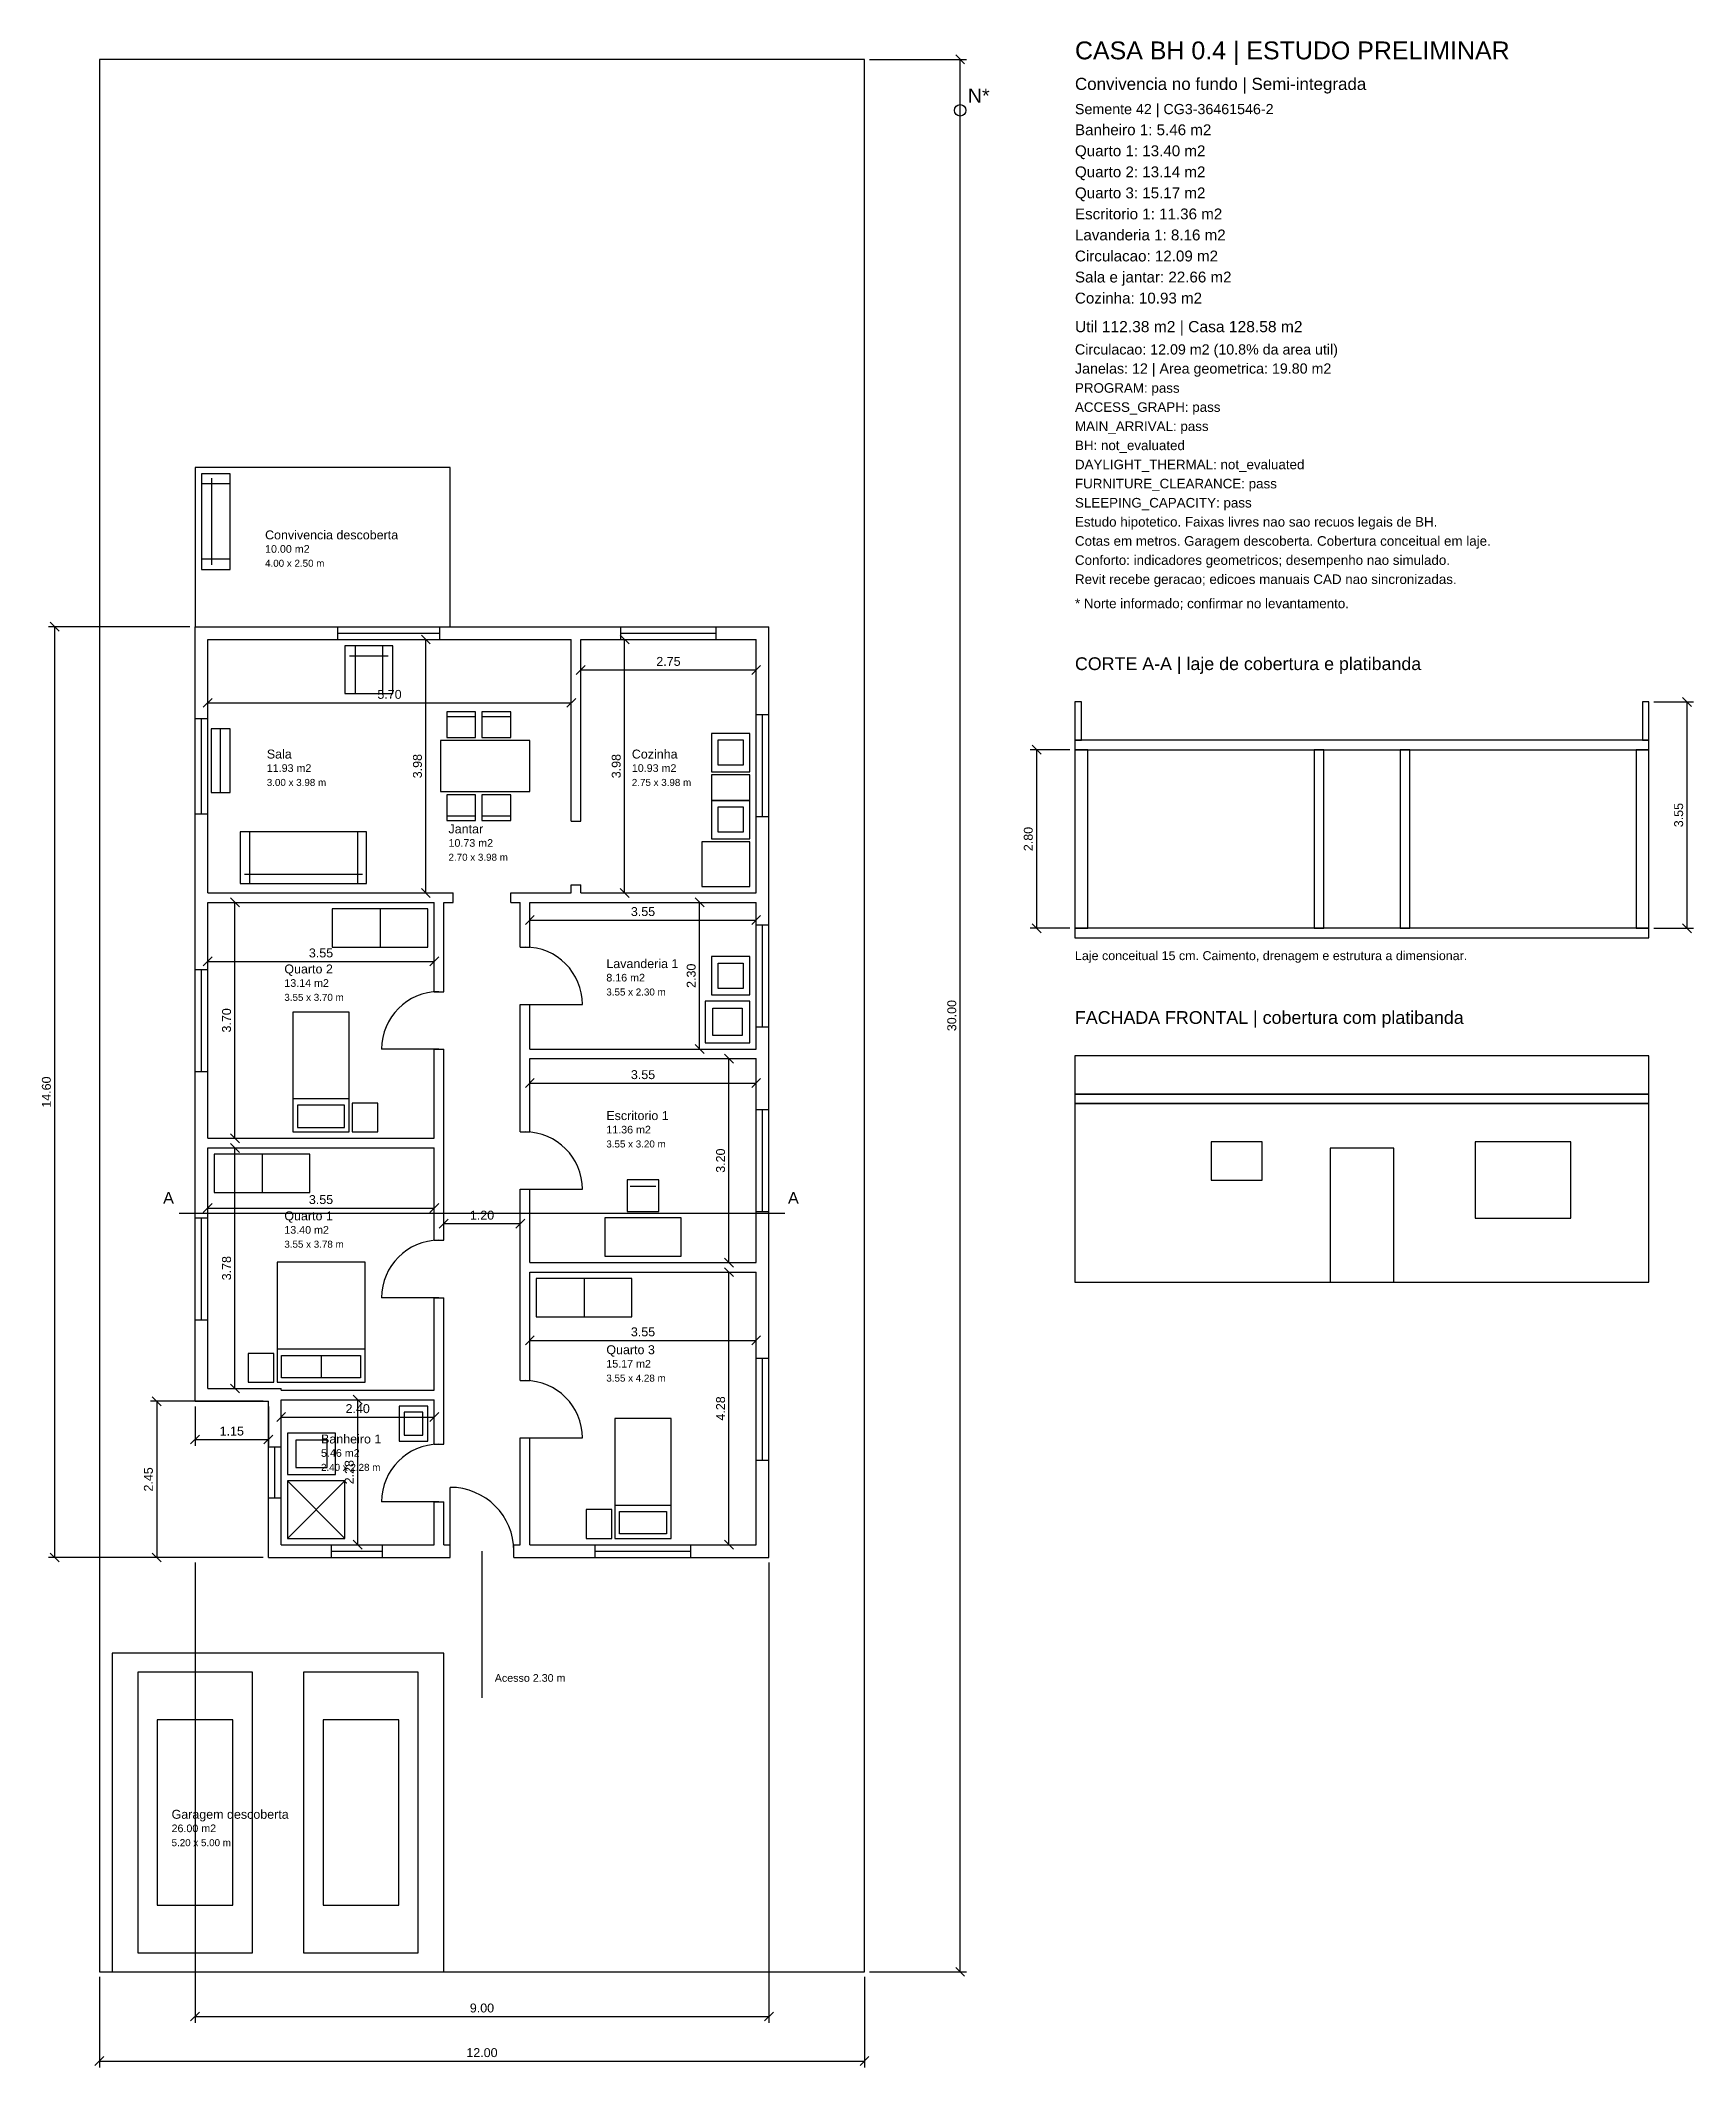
# Model space of a CAD drawing. Header units: millimetres. Extents: x 41850 to 67773, y -316 to 31479.
import ezdxf

# ---------------------------------------------------------------- set-up
doc = ezdxf.new("R2010")
doc.units = ezdxf.units.MM
doc.header["$MEASUREMENT"] = 0
for name, color, linetype in [('CASA_ACESSO', 4, 'Continuous'), ('CASA_COBERTURA', 2, 'Continuous'), ('CASA_COTAS', 6, 'Continuous'), ('CASA_ESTUDO', 8, 'Continuous'), ('CASA_EXTERNO', 3, 'Continuous'), ('CASA_JANELAS', 4, 'Continuous'), ('CASA_LOTE', 8, 'Continuous'), ('CASA_MOVEIS', 3, 'Continuous'), ('CASA_PAREDES', 7, 'Continuous'), ('CASA_PORTAS', 2, 'Continuous'), ('CASA_TEXTOS', 7, 'Continuous')]:
    doc.layers.add(name, color=color, linetype=linetype)
doc.styles.get("Standard").update_dxf_attribs({"font": 'arial.ttf'})
doc.dimstyles.get("Standard").update_dxf_attribs({"dimtxt": 0.18, "dimasz": 0.18, "dimexe": 0.18, "dimexo": 0.0625, "dimgap": 0.09, "dimtad": 0, "dimtih": 1, "dimtoh": 1, "dimdec": 4, "dimzin": 0, "dimdsep": 46, "dimtxsty": 'Standard', "dimcen": 0.09, "dimadec": 0, "dimazin": 0, "dimtfac": 1, "dimtdec": 4, "dimtofl": 0, "dimtmove": 0, "dimatfit": 3, "dimfxl": 1, "dimtolj": 1, "dimtzin": 0, "dimarcsym": 0})

msp = doc.modelspace()

# ---------------------------------------------------------------- texts
at = {"layer": 'CASA_TEXTOS'}
for s, height, p in [('CASA BH 0.4 | ESTUDO PRELIMINAR', 280, (58073.422455, 31184.189711)), ('Convivencia no fundo | Semi-integrada', 190, (58073.422455, 30704.189711)), ('N*', 220, (56393.422455, 30504.189711)), ('Semente 42 | CG3-36461546-2', 160, (58073.422455, 30324.189711)), ('Banheiro 1: 5.46 m2', 170, (58073.422455, 29994.189711)), ('Quarto 1: 13.40 m2', 170, (58073.422455, 29664.189711)), ('Quarto 2: 13.14 m2', 170, (58073.422455, 29334.189711)), ('Quarto 3: 15.17 m2', 170, (58073.422455, 29004.189711)), ('Escritorio 1: 11.36 m2', 170, (58073.422455, 28674.189711)), ('Lavanderia 1: 8.16 m2', 170, (58073.422455, 28344.189711)), ('Circulacao: 12.09 m2', 170, (58073.422455, 28014.189711)), ('Sala e jantar: 22.66 m2', 170, (58073.422455, 27684.189711)), ('Cozinha: 10.93 m2', 170, (58073.422455, 27354.189711)), ('Util 112.38 m2 | Casa 128.58 m2', 175, (58073.422455, 26904.189711)), ('Circulacao: 12.09 m2 (10.8% da area util)', 160, (58073.422455, 26554.189711)), ('Janelas: 12 | Area geometrica: 19.80 m2', 160, (58073.422455, 26254.189711)), ('PROGRAM: pass', 150, (58073.422455, 25954.189711)), ('ACCESS_GRAPH: pass', 150, (58073.422455, 25654.189711)), ('MAIN_ARRIVAL: pass', 150, (58073.422455, 25354.189711)), ('BH: not_evaluated', 150, (58073.422455, 25054.189711)), ('DAYLIGHT_THERMAL: not_evaluated', 150, (58073.422455, 24754.189711)), ('FURNITURE_CLEARANCE: pass', 150, (58073.422455, 24454.189711)), ('SLEEPING_CAPACITY: pass', 150, (58073.422455, 24154.189711)), ('Estudo hipotetico. Faixas livres nao sao recuos legais de BH.', 150, (58073.422455, 23854.189711)), ('Convivencia descoberta', 140, (45371.422455, 23654.189711)), ('10.00 m2', 120, (45371.422455, 23444.189711)), ('Cotas em metros. Garagem descoberta. Cobertura conceitual em laje.', 150, (58073.422455, 23554.189711)), ('4.00 x 2.50 m', 110, (45371.422455, 23224.189711)), ('Conforto: indicadores geometricos; desempenho nao simulado.', 150, (58073.422455, 23254.189711)), ('Revit recebe geracao; edicoes manuais CAD nao sincronizadas.', 150, (58073.422455, 22954.189711)), ('* Norte informado; confirmar no levantamento.', 150, (58073.422455, 22574.189711)), ('CORTE A-A | laje de cobertura e platibanda', 200, (58073.422455, 21604.189711)), ('Sala', 140, (45398.422455, 20216.689711)), ('Cozinha', 140, (51123.422455, 20216.689711)), ('11.93 m2', 120, (45398.422455, 20006.689711)), ('10.93 m2', 120, (51123.422455, 20006.689711)), ('3.00 x 3.98 m', 110, (45398.422455, 19786.689711)), ('2.75 x 3.98 m', 110, (51123.422455, 19786.689711)), ('Jantar', 140, (48248.422455, 19042.439711)), ('10.73 m2', 120, (48248.422455, 18832.439711)), ('2.70 x 3.98 m', 110, (48248.422455, 18612.439711)), ('Laje conceitual 15 cm. Caimento, drenagem e estrutura a dimensionar.', 140, (58073.422455, 17054.189711)), ('Quarto 2', 140, (45673.688518, 16845.189711)), ('Lavanderia 1', 140, (50723.688518, 16929.189711)), ('13.14 m2', 120, (45673.688518, 16635.189711)), ('3.55 x 2.30 m', 110, (50723.688518, 16499.189711)), ('8.16 m2', 120, (50723.688518, 16719.189711)), ('3.55 x 3.70 m', 110, (45673.688518, 16415.189711)), ('FACHADA FRONTAL | cobertura com platibanda', 200, (58073.422455, 16054.189711)), ('Escritorio 1', 140, (50723.688518, 14545.189711)), ('11.36 m2', 120, (50723.688518, 14335.189711)), ('3.55 x 3.20 m', 110, (50723.688518, 14115.189711)), ('A', 180, (43773.422455, 13236.189711)), ('A', 180, (53573.422455, 13236.189711)), ('Quarto 1', 140, (45673.688518, 12972.689711)), ('13.40 m2', 120, (45673.688518, 12762.689711)), ('3.55 x 3.78 m', 110, (45673.688518, 12542.689711)), ('Quarto 3', 140, (50723.688518, 10872.689711)), ('3.55 x 4.28 m', 110, (50723.688518, 10442.689711)), ('15.17 m2', 120, (50723.688518, 10662.689711)), ('Banheiro 1', 140, (46248.954581, 9472.689711)), ('5.46 m2', 120, (46248.954581, 9262.689711)), ('2.40 x 2.28 m', 110, (46248.954581, 9042.689711)), ('Acesso 2.30 m', 120, (48973.954581, 5734.189711)), ('Garagem descoberta', 140, (43904.954581, 3585.189711)), ('5.20 x 5.00 m', 110, (43904.954581, 3155.189711)), ('26.00 m2', 120, (43904.954581, 3375.189711))]:
    msp.add_text(s, height=height, dxfattribs=at).set_placement(p)

# ---------------------------------------------------------------- blocks, each defined once
blk = doc.blocks.new('*D1')
at = {"layer": 'CASA_COTAS', "color": 0, "lineweight": -2, "transparency": 16777216}
for p, q in [((45554, 9816), (45694, 9956)), ((45624, 9966), (45624, 9986)), ((45624, 9886), (48024, 9886)), ((47954, 9816), (48094, 9956)), ((48024, 9966), (48024, 9986))]:
    blk.add_line(p, q, dxfattribs=at)
at = {"layer": 'Defpoints', "color": 0, "transparency": 16777216}
for p in [(45624, 9886), (48024, 9886), (48024, 9886)]:
    blk.add_point(p, dxfattribs=at)
at = {"layer": 'CASA_COTAS', "color": 0, "transparency": 16777216, "insert": (46824, 10018), "char_height": 140, "attachment_point": 5}
blk.add_mtext('\\A1;2.40', dxfattribs=at)
blk = doc.blocks.new('*D2')
at = {"layer": 'CASA_COTAS', "color": 0, "lineweight": -2, "transparency": 16777216}
for p, q in [((46894, 10089), (46754, 10229)), ((46824, 7884), (46824, 10159)), ((46904, 10159), (46924, 10159)), ((46894, 7814), (46754, 7954)), ((46904, 7884), (46924, 7884))]:
    blk.add_line(p, q, dxfattribs=at)
at = {"layer": 'Defpoints', "color": 0, "transparency": 16777216}
for p in [(46824, 10159), (46824, 10159), (46824, 7884)]:
    blk.add_point(p, dxfattribs=at)
at = {"layer": 'CASA_COTAS', "color": 0, "transparency": 16777216, "insert": (46692, 9022), "char_height": 140, "attachment_point": 5, "rotation": 90}
blk.add_mtext('\\A1;2.28', dxfattribs=at)
blk = doc.blocks.new('*D3')
at = {"layer": 'CASA_COTAS', "color": 0, "lineweight": -2, "transparency": 16777216}
for p, q in [((44403, 13095), (44543, 13235)), ((44473, 13245), (44473, 13265)), ((44473, 13165), (48024, 13165)), ((47954, 13095), (48094, 13235)), ((48024, 13245), (48024, 13265))]:
    blk.add_line(p, q, dxfattribs=at)
at = {"layer": 'Defpoints', "color": 0, "transparency": 16777216}
for p in [(44473, 13165), (48024, 13165), (48024, 13165)]:
    blk.add_point(p, dxfattribs=at)
at = {"layer": 'CASA_COTAS', "color": 0, "transparency": 16777216, "insert": (46249, 13297), "char_height": 140, "attachment_point": 5}
blk.add_mtext('\\A1;3.55', dxfattribs=at)
blk = doc.blocks.new('*D4')
at = {"layer": 'CASA_COTAS', "color": 0, "lineweight": -2, "transparency": 16777216}
for p, q in [((44969, 14039), (44829, 14179)), ((44899, 10334), (44899, 14109)), ((44979, 14109), (44999, 14109)), ((44969, 10264), (44829, 10404)), ((44979, 10334), (44999, 10334))]:
    blk.add_line(p, q, dxfattribs=at)
at = {"layer": 'Defpoints', "color": 0, "transparency": 16777216}
for p in [(44899, 14109), (44899, 14109), (44899, 10334)]:
    blk.add_point(p, dxfattribs=at)
at = {"layer": 'CASA_COTAS', "color": 0, "transparency": 16777216, "insert": (44768, 12222), "char_height": 140, "attachment_point": 5, "rotation": 90}
blk.add_mtext('\\A1;3.78', dxfattribs=at)
blk = doc.blocks.new('*D5')
at = {"layer": 'CASA_COTAS', "color": 0, "lineweight": -2, "transparency": 16777216}
for p, q in [((44403, 16964), (44543, 17104)), ((44473, 17114), (44473, 17134)), ((44473, 17034), (48024, 17034)), ((47954, 16964), (48094, 17104)), ((48024, 17114), (48024, 17134))]:
    blk.add_line(p, q, dxfattribs=at)
at = {"layer": 'Defpoints', "color": 0, "transparency": 16777216}
for p in [(44473, 17034), (48024, 17034), (48024, 17034)]:
    blk.add_point(p, dxfattribs=at)
at = {"layer": 'CASA_COTAS', "color": 0, "transparency": 16777216, "insert": (46249, 17166), "char_height": 140, "attachment_point": 5}
blk.add_mtext('\\A1;3.55', dxfattribs=at)
blk = doc.blocks.new('*D6')
at = {"layer": 'CASA_COTAS', "color": 0, "lineweight": -2, "transparency": 16777216}
for p, q in [((44969, 17889), (44829, 18029)), ((44899, 14259), (44899, 17959)), ((44979, 17959), (44999, 17959)), ((44969, 14189), (44829, 14329)), ((44979, 14259), (44999, 14259))]:
    blk.add_line(p, q, dxfattribs=at)
at = {"layer": 'Defpoints', "color": 0, "transparency": 16777216}
for p in [(44899, 17959), (44899, 17959), (44899, 14259)]:
    blk.add_point(p, dxfattribs=at)
at = {"layer": 'CASA_COTAS', "color": 0, "transparency": 16777216, "insert": (44768, 16109), "char_height": 140, "attachment_point": 5, "rotation": 90}
blk.add_mtext('\\A1;3.70', dxfattribs=at)
blk = doc.blocks.new('*D7')
at = {"layer": 'CASA_COTAS', "color": 0, "lineweight": -2, "transparency": 16777216}
for p, q in [((49454, 11020), (49594, 11160)), ((49524, 11170), (49524, 11190)), ((53003, 11020), (53143, 11160)), ((53073, 11170), (53073, 11190)), ((49524, 11090), (53073, 11090))]:
    blk.add_line(p, q, dxfattribs=at)
at = {"layer": 'Defpoints', "color": 0, "transparency": 16777216}
for p in [(49524, 11090), (53073, 11090), (53073, 11090)]:
    blk.add_point(p, dxfattribs=at)
at = {"layer": 'CASA_COTAS', "color": 0, "transparency": 16777216, "insert": (51299, 11222), "char_height": 140, "attachment_point": 5}
blk.add_mtext('\\A1;3.55', dxfattribs=at)
blk = doc.blocks.new('*D8')
at = {"layer": 'CASA_COTAS', "color": 0, "lineweight": -2, "transparency": 16777216}
for p, q in [((52717, 12089), (52577, 12229)), ((52647, 7884), (52647, 12159)), ((52727, 12159), (52747, 12159)), ((52717, 7814), (52577, 7954)), ((52727, 7884), (52747, 7884))]:
    blk.add_line(p, q, dxfattribs=at)
at = {"layer": 'Defpoints', "color": 0, "transparency": 16777216}
for p in [(52647, 12159), (52647, 12159), (52647, 7884)]:
    blk.add_point(p, dxfattribs=at)
at = {"layer": 'CASA_COTAS', "color": 0, "transparency": 16777216, "insert": (52516, 10022), "char_height": 140, "attachment_point": 5, "rotation": 90}
blk.add_mtext('\\A1;4.28', dxfattribs=at)
blk = doc.blocks.new('*D9')
at = {"layer": 'CASA_COTAS', "color": 0, "lineweight": -2, "transparency": 16777216}
for p, q in [((49454, 15055), (49594, 15195)), ((49524, 15205), (49524, 15225)), ((49524, 15125), (53073, 15125)), ((53003, 15055), (53143, 15195)), ((53073, 15205), (53073, 15225))]:
    blk.add_line(p, q, dxfattribs=at)
at = {"layer": 'Defpoints', "color": 0, "transparency": 16777216}
for p in [(49524, 15125), (53073, 15125), (53073, 15125)]:
    blk.add_point(p, dxfattribs=at)
at = {"layer": 'CASA_COTAS', "color": 0, "transparency": 16777216, "insert": (51299, 15257), "char_height": 140, "attachment_point": 5}
blk.add_mtext('\\A1;3.55', dxfattribs=at)
blk = doc.blocks.new('*D10')
at = {"layer": 'CASA_COTAS', "color": 0, "lineweight": -2, "transparency": 16777216}
for p, q in [((52717, 15439), (52577, 15579)), ((52647, 12309), (52647, 15509)), ((52727, 15509), (52747, 15509)), ((52717, 12239), (52577, 12379)), ((52727, 12309), (52747, 12309))]:
    blk.add_line(p, q, dxfattribs=at)
at = {"layer": 'Defpoints', "color": 0, "transparency": 16777216}
for p in [(52647, 15509), (52647, 15509), (52647, 12309)]:
    blk.add_point(p, dxfattribs=at)
at = {"layer": 'CASA_COTAS', "color": 0, "transparency": 16777216, "insert": (52516, 13909), "char_height": 140, "attachment_point": 5, "rotation": 90}
blk.add_mtext('\\A1;3.20', dxfattribs=at)
blk = doc.blocks.new('*D11')
at = {"layer": 'CASA_COTAS', "color": 0, "lineweight": -2, "transparency": 16777216}
for p, q in [((49454, 17613), (49594, 17753)), ((49524, 17763), (49524, 17783)), ((49524, 17683), (53073, 17683)), ((53003, 17613), (53143, 17753)), ((53073, 17763), (53073, 17783))]:
    blk.add_line(p, q, dxfattribs=at)
at = {"layer": 'Defpoints', "color": 0, "transparency": 16777216}
for p in [(49524, 17683), (53073, 17683), (53073, 17683)]:
    blk.add_point(p, dxfattribs=at)
at = {"layer": 'CASA_COTAS', "color": 0, "transparency": 16777216, "insert": (51299, 17815), "char_height": 140, "attachment_point": 5}
blk.add_mtext('\\A1;3.55', dxfattribs=at)
blk = doc.blocks.new('*D12')
at = {"layer": 'CASA_COTAS', "color": 0, "lineweight": -2, "transparency": 16777216}
for p, q in [((52256, 17889), (52116, 18029)), ((52186, 15659), (52186, 17959)), ((52266, 17959), (52286, 17959)), ((52256, 15589), (52116, 15729)), ((52266, 15659), (52286, 15659))]:
    blk.add_line(p, q, dxfattribs=at)
at = {"layer": 'Defpoints', "color": 0, "transparency": 16777216}
for p in [(52186, 17959), (52186, 17959), (52186, 15659)]:
    blk.add_point(p, dxfattribs=at)
at = {"layer": 'CASA_COTAS', "color": 0, "transparency": 16777216, "insert": (52055, 16809), "char_height": 140, "attachment_point": 5, "rotation": 90}
blk.add_mtext('\\A1;2.30', dxfattribs=at)
blk = doc.blocks.new('*D13')
at = {"layer": 'CASA_COTAS', "color": 0, "lineweight": -2, "transparency": 16777216}
for p, q in [((48104, 12852), (48244, 12992)), ((48174, 13002), (48174, 13022)), ((48174, 12922), (49374, 12922)), ((49304, 12852), (49444, 12992)), ((49374, 13002), (49374, 13022))]:
    blk.add_line(p, q, dxfattribs=at)
at = {"layer": 'Defpoints', "color": 0, "transparency": 16777216}
for p in [(48174, 12922), (49374, 12922), (49374, 12922)]:
    blk.add_point(p, dxfattribs=at)
at = {"layer": 'CASA_COTAS', "color": 0, "transparency": 16777216, "insert": (48774, 13053), "char_height": 140, "attachment_point": 5}
blk.add_mtext('\\A1;1.20', dxfattribs=at)
blk = doc.blocks.new('*D14')
at = {"layer": 'CASA_COTAS', "color": 0, "lineweight": -2, "transparency": 16777216}
for p, q in [((44403, 21020), (44543, 21160)), ((44473, 21170), (44473, 21190)), ((44473, 21090), (50173, 21090)), ((50103, 21020), (50243, 21160)), ((50173, 21170), (50173, 21190))]:
    blk.add_line(p, q, dxfattribs=at)
at = {"layer": 'Defpoints', "color": 0, "transparency": 16777216}
for p in [(44473, 21090), (50173, 21090), (50173, 21090)]:
    blk.add_point(p, dxfattribs=at)
at = {"layer": 'CASA_COTAS', "color": 0, "transparency": 16777216, "insert": (47323, 21222), "char_height": 140, "attachment_point": 5}
blk.add_mtext('\\A1;5.70', dxfattribs=at)
blk = doc.blocks.new('*D15')
at = {"layer": 'CASA_COTAS', "color": 0, "lineweight": -2, "transparency": 16777216}
for p, q in [((47963, 22014), (47823, 22154)), ((47893, 18109), (47893, 22084)), ((47973, 22084), (47993, 22084)), ((47963, 18039), (47823, 18179)), ((47973, 18109), (47993, 18109))]:
    blk.add_line(p, q, dxfattribs=at)
at = {"layer": 'Defpoints', "color": 0, "transparency": 16777216}
for p in [(47893, 22084), (47893, 22084), (47893, 18109)]:
    blk.add_point(p, dxfattribs=at)
at = {"layer": 'CASA_COTAS', "color": 0, "transparency": 16777216, "insert": (47762, 20097), "char_height": 140, "attachment_point": 5, "rotation": 90}
blk.add_mtext('\\A1;3.98', dxfattribs=at)
blk = doc.blocks.new('*D16')
at = {"layer": 'CASA_COTAS', "color": 0, "lineweight": -2, "transparency": 16777216}
for p, q in [((50253, 21537), (50393, 21677)), ((50323, 21687), (50323, 21707)), ((53003, 21537), (53143, 21677)), ((53073, 21687), (53073, 21707)), ((50323, 21607), (53073, 21607))]:
    blk.add_line(p, q, dxfattribs=at)
at = {"layer": 'Defpoints', "color": 0, "transparency": 16777216}
for p in [(50323, 21607), (53073, 21607), (53073, 21607)]:
    blk.add_point(p, dxfattribs=at)
at = {"layer": 'CASA_COTAS', "color": 0, "transparency": 16777216, "insert": (51698, 21739), "char_height": 140, "attachment_point": 5}
blk.add_mtext('\\A1;2.75', dxfattribs=at)
blk = doc.blocks.new('*D17')
at = {"layer": 'CASA_COTAS', "color": 0, "lineweight": -2, "transparency": 16777216}
for p, q in [((51081, 22014), (50941, 22154)), ((51011, 18109), (51011, 22084)), ((51091, 22084), (51111, 22084)), ((51081, 18039), (50941, 18179)), ((51091, 18109), (51111, 18109))]:
    blk.add_line(p, q, dxfattribs=at)
at = {"layer": 'Defpoints', "color": 0, "transparency": 16777216}
for p in [(51011, 22084), (51011, 22084), (51011, 18109)]:
    blk.add_point(p, dxfattribs=at)
at = {"layer": 'CASA_COTAS', "color": 0, "transparency": 16777216, "insert": (50879, 20097), "char_height": 140, "attachment_point": 5, "rotation": 90}
blk.add_mtext('\\A1;3.98', dxfattribs=at)
blk = doc.blocks.new('*D18')
at = {"layer": 'CASA_COTAS', "color": 0, "lineweight": -2, "transparency": 16777216}
for p, q in [((44273, 10054), (44273, 9434)), ((45424, 10054), (45424, 9434)), ((44203, 9464), (44343, 9604)), ((45354, 9464), (45494, 9604)), ((44273, 9534), (45424, 9534))]:
    blk.add_line(p, q, dxfattribs=at)
at = {"layer": 'Defpoints', "color": 0, "transparency": 16777216}
for p in [(44273, 10134), (45424, 10134), (45424, 9534)]:
    blk.add_point(p, dxfattribs=at)
at = {"layer": 'CASA_COTAS', "color": 0, "transparency": 16777216, "insert": (44849, 9666), "char_height": 140, "attachment_point": 5}
blk.add_mtext('\\A1;1.15', dxfattribs=at)
blk = doc.blocks.new('*D19')
at = {"layer": 'CASA_COTAS', "color": 0, "lineweight": -2, "transparency": 16777216}
for p, q in [((43743, 10064), (43603, 10204)), ((45344, 10134), (43573, 10134)), ((43673, 10134), (43673, 7684)), ((45344, 7684), (43573, 7684)), ((43743, 7614), (43603, 7754))]:
    blk.add_line(p, q, dxfattribs=at)
at = {"layer": 'Defpoints', "color": 0, "transparency": 16777216}
for p in [(45424, 10134), (43673, 7684), (45424, 7684)]:
    blk.add_point(p, dxfattribs=at)
at = {"layer": 'CASA_COTAS', "color": 0, "transparency": 16777216, "insert": (43542, 8909), "char_height": 140, "attachment_point": 5, "rotation": 90}
blk.add_mtext('\\A1;2.45', dxfattribs=at)
blk = doc.blocks.new('*D20')
at = {"layer": 'CASA_COTAS', "color": 0, "lineweight": -2, "transparency": 16777216}
for p, q in [((44273, 7604), (44273, 384)), ((53273, 7604), (53273, 384)), ((44203, 414), (44343, 554)), ((44273, 484), (53273, 484)), ((53203, 414), (53343, 554))]:
    blk.add_line(p, q, dxfattribs=at)
at = {"layer": 'Defpoints', "color": 0, "transparency": 16777216}
for p in [(44273, 7684), (53273, 7684), (53273, 484)]:
    blk.add_point(p, dxfattribs=at)
at = {"layer": 'CASA_COTAS', "color": 0, "transparency": 16777216, "insert": (48773, 616), "char_height": 140, "attachment_point": 5}
blk.add_mtext('\\A1;9.00', dxfattribs=at)
blk = doc.blocks.new('*D21')
at = {"layer": 'CASA_COTAS', "color": 0, "lineweight": -2, "transparency": 16777216}
for p, q in [((44193, 22284), (41973, 22284)), ((42143, 22214), (42003, 22354)), ((42073, 7684), (42073, 22284)), ((44193, 7684), (41973, 7684)), ((42143, 7614), (42003, 7754))]:
    blk.add_line(p, q, dxfattribs=at)
at = {"layer": 'Defpoints', "color": 0, "transparency": 16777216}
for p in [(42073, 22284), (44273, 22284), (44273, 7684)]:
    blk.add_point(p, dxfattribs=at)
at = {"layer": 'CASA_COTAS', "color": 0, "transparency": 16777216, "insert": (41942, 14984), "char_height": 140, "attachment_point": 5, "rotation": 90}
blk.add_mtext('\\A1;14.60', dxfattribs=at)
blk = doc.blocks.new('*D22')
at = {"layer": 'CASA_COTAS', "color": 0, "lineweight": -2, "transparency": 16777216}
for p, q in [((42773, 1104), (42773, -316)), ((54773, 1104), (54773, -316)), ((42703, -286), (42843, -146)), ((42773, -216), (54773, -216)), ((54703, -286), (54843, -146))]:
    blk.add_line(p, q, dxfattribs=at)
at = {"layer": 'Defpoints', "color": 0, "transparency": 16777216}
for p in [(42773, 1184), (54773, 1184), (54773, -216)]:
    blk.add_point(p, dxfattribs=at)
at = {"layer": 'CASA_COTAS', "color": 0, "transparency": 16777216, "insert": (48773, -84), "char_height": 140, "attachment_point": 5}
blk.add_mtext('\\A1;12.00', dxfattribs=at)
blk = doc.blocks.new('*D23')
at = {"layer": 'CASA_COTAS', "color": 0, "lineweight": -2, "transparency": 16777216}
for p, q in [((54853, 31184), (56373, 31184)), ((56343, 31114), (56203, 31254)), ((56273, 1184), (56273, 31184)), ((54853, 1184), (56373, 1184)), ((56343, 1114), (56203, 1254))]:
    blk.add_line(p, q, dxfattribs=at)
at = {"layer": 'Defpoints', "color": 0, "transparency": 16777216}
for p in [(54773, 31184), (56273, 31184), (54773, 1184)]:
    blk.add_point(p, dxfattribs=at)
at = {"layer": 'CASA_COTAS', "color": 0, "transparency": 16777216, "insert": (56142, 16184), "char_height": 140, "attachment_point": 5, "rotation": 90}
blk.add_mtext('\\A1;30.00', dxfattribs=at)
blk = doc.blocks.new('*D24')
at = {"layer": 'CASA_COTAS', "color": 0, "lineweight": -2, "transparency": 16777216}
for p, q in [((57993, 20354), (57373, 20354)), ((57543, 20284), (57403, 20424)), ((57473, 17554), (57473, 20354)), ((57993, 17554), (57373, 17554)), ((57543, 17484), (57403, 17624))]:
    blk.add_line(p, q, dxfattribs=at)
at = {"layer": 'Defpoints', "color": 0, "transparency": 16777216}
for p in [(57473, 20354), (58073, 20354), (58073, 17554)]:
    blk.add_point(p, dxfattribs=at)
at = {"layer": 'CASA_COTAS', "color": 0, "transparency": 16777216, "insert": (57342, 18954), "char_height": 140, "attachment_point": 5, "rotation": 90}
blk.add_mtext('\\A1;2.80', dxfattribs=at)
blk = doc.blocks.new('*D25')
at = {"layer": 'CASA_COTAS', "color": 0, "lineweight": -2, "transparency": 16777216}
for p, q in [((67153, 21104), (67773, 21104)), ((67743, 21034), (67603, 21174)), ((67673, 17554), (67673, 21104)), ((67153, 17554), (67773, 17554)), ((67743, 17484), (67603, 17624))]:
    blk.add_line(p, q, dxfattribs=at)
at = {"layer": 'Defpoints', "color": 0, "transparency": 16777216}
for p in [(67073, 21104), (67673, 21104), (67073, 17554)]:
    blk.add_point(p, dxfattribs=at)
at = {"layer": 'CASA_COTAS', "color": 0, "transparency": 16777216, "insert": (67542, 19329), "char_height": 140, "attachment_point": 5, "rotation": 90}
blk.add_mtext('\\A1;3.55', dxfattribs=at)

# ---------------------------------------------------------------- dimensions: what is measured, and where the dimension line sits
at = {"layer": 'CASA_COTAS'}
for base, p1, p2, picture, middle in [((56273.422455, 31184.189711), (54773.422455, 1184.189711), (54773.422455, 31184.189711), '*D23', (56141.894488, 16184.189711)), ((42073.422455, 22284.189711), (44273.422455, 7684.189711), (44273.422455, 22284.189711), '*D21', (41941.942237, 14984.189711)), ((47893.422455, 22084.189711), (47893.422455, 18109.189711), (47893.422455, 22084.189711), '*D15', (47761.8944877422, 20096.689711)), ((51010.9224550001, 22084.189711), (51010.922455, 18109.189711), (51010.922455, 22084.189711), '*D17', (50879.3944877422, 20096.689711)), ((67673.422455, 21104.189711), (67073.422455, 17554.189711), (67073.422455, 21104.189711), '*D25', (67541.894488, 19329.189711)), ((57473.422455, 20354.189711), (58073.422455, 17554.189711), (58073.422455, 20354.189711), '*D24', (57341.942237, 18954.189711)), ((44899.48631, 17959.189711), (44899.48631, 14259.189711), (44899.48631, 17959.189711), '*D6', (44767.958343, 16109.189711)), ((52186.055487, 17959.189711), (52186.055487, 15659.189711), (52186.055487, 17959.189711), '*D12', (52054.527519, 16809.189711)), ((52647.48631, 15509.189711), (52647.48631, 12309.189711), (52647.48631, 15509.189711), '*D10', (52515.958343, 13909.189711)), ((44899.48631012, 14109.189711), (44899.48631012, 10334.189711), (44899.48631012, 14109.189711), '*D4', (44767.9583428622, 12221.689711)), ((52647.4863101201, 12159.189711), (52647.48631012, 7884.189711), (52647.48631012, 12159.189711), '*D8', (52516.006091839, 10021.689711)), ((43673.422455, 7684.189711), (45423.954581, 10134.189711), (45423.954581, 7684.189711), '*D19', (43541.942237, 8909.189711)), ((46823.954581, 10159.189711), (46823.954581, 7884.189711), (46823.954581, 10159.189711), '*D2', (46692.474362719, 9021.689711))]:
    dim = msp.add_linear_dim(base=base, p1=p1, p2=p2, angle=90, dimstyle='Standard', override={"dimtxt": 140, "dimasz": 120, "dimexe": 100, "dimexo": 80, "dimgap": 60, "dimtad": 1, "dimtih": 0, "dimtoh": 0, "dimdec": 2, "dimlfac": 0.001, "dimpost": '<>', "dimtsz": 70}, dxfattribs=at)
    dim.commit()
    dim.dimension.update_dxf_attribs({"geometry": picture, "text_midpoint": middle})
for base, p1, p2, picture, middle in [((53073.422455, 21607.189711), (50323.422455, 21607.189711), (53073.422455, 21607.189711), '*D16', (51698.422455, 21738.669929)), ((50173.422455, 21090.439711), (44473.422455, 21090.439711), (50173.422455, 21090.439711), '*D14', (47323.422455, 21221.919929)), ((53073.422455, 17683.189711), (49523.954581, 17683.189711), (53073.422455, 17683.189711), '*D11', (51298.688518, 17814.717678)), ((48023.954581, 17034.189711), (44473.422455, 17034.189711), (48023.954581, 17034.189711), '*D5', (46248.688518, 17165.717678)), ((53073.422455, 15125.189711), (49523.954581, 15125.189711), (53073.422455, 15125.189711), '*D9', (51298.688518, 15256.717678)), ((48023.954581, 13165.439711), (44473.422455, 13165.439711), (48023.954581, 13165.439711), '*D3', (46248.688518, 13296.967678)), ((49373.954581, 12921.689711), (48173.954581, 12921.689711), (49373.954581, 12921.689711), '*D13', (48773.954581, 13053.169929)), ((53073.422455, 11090.439711), (49523.954581, 11090.439711), (53073.422455, 11090.439711), '*D7', (51298.688518, 11221.967678)), ((45423.954581, 9534.189711), (44273.422455, 10134.189711), (45423.954581, 10134.189711), '*D18', (44848.688518, 9665.669929)), ((48023.954581, 9886.189711), (45623.954581, 9886.189711), (48023.954581, 9886.189711), '*D1', (46823.954581, 10017.669929)), ((53273.422455, 484.189711), (44273.422455, 7684.189711), (53273.422455, 7684.189711), '*D20', (48773.422455, 615.669929)), ((54773.422455, -215.810289), (42773.422455, 1184.189711), (54773.422455, 1184.189711), '*D22', (48773.422455, -84.330071))]:
    dim = msp.add_linear_dim(base=base, p1=p1, p2=p2, dimstyle='Standard', override={"dimtxt": 140, "dimasz": 120, "dimexe": 100, "dimexo": 80, "dimgap": 60, "dimtad": 1, "dimtih": 0, "dimtoh": 0, "dimdec": 2, "dimlfac": 0.001, "dimpost": '<>', "dimtsz": 70}, dxfattribs=at)
    dim.commit()
    dim.dimension.update_dxf_attribs({"geometry": picture, "text_midpoint": middle})

# ---------------------------------------------------------------- linework, layer by layer
at = {"layer": 'CASA_ACESSO'}
msp.add_lwpolyline([(48773.954581, 5484.189711), (48773.954581, 7084.189711), (48773.954581, 7084.189711), (48773.954581, 7784.189711)], dxfattribs=at)
at = {"layer": 'CASA_COBERTURA'}
for points in [[(58073.422455, 20504.189711), (58173.422455, 20504.189711), (58173.422455, 21104.189711), (58073.422455, 21104.189711)], [(66973.422455, 20504.189711), (67073.422455, 20504.189711), (67073.422455, 21104.189711), (66973.422455, 21104.189711)], [(58073.422455, 20354.189711), (67073.422455, 20354.189711), (67073.422455, 20504.189711), (58073.422455, 20504.189711)], [(58073.422455, 14954.189711), (67073.422455, 14954.189711), (67073.422455, 15554.189711), (58073.422455, 15554.189711)], [(58073.422455, 14804.189711), (67073.422455, 14804.189711), (67073.422455, 14954.189711), (58073.422455, 14954.189711)]]:
    msp.add_lwpolyline(points, close=True, dxfattribs=at)
at = {"layer": 'CASA_ESTUDO'}
for p, q in [((56273.422455, 28884.189711), (56273.422455, 30384.189711)), ((44023.422455, 13086.189711), (53523.422455, 13086.189711))]:
    msp.add_line(p, q, dxfattribs=at)
for points in [[(58073.422455, 17554.189711), (58273.422455, 17554.189711), (58273.422455, 20354.189711), (58073.422455, 20354.189711)], [(61823.954581, 17554.189711), (61973.954581, 17554.189711), (61973.954581, 20354.189711), (61823.954581, 20354.189711)], [(63173.954581, 17554.189711), (63323.954581, 17554.189711), (63323.954581, 20354.189711), (63173.954581, 20354.189711)], [(66873.422455, 17554.189711), (67073.422455, 17554.189711), (67073.422455, 20354.189711), (66873.422455, 20354.189711)], [(58073.422455, 17404.189711), (67073.422455, 17404.189711), (67073.422455, 17554.189711), (58073.422455, 17554.189711)], [(58073.422455, 12004.189711), (67073.422455, 12004.189711), (67073.422455, 14804.189711), (58073.422455, 14804.189711)], [(60211.454581, 13604.189711), (61011.454581, 13604.189711), (61011.454581, 14204.189711), (60211.454581, 14204.189711)], [(62073.954581, 12004.189711), (63073.954581, 12004.189711), (63073.954581, 14104.189711), (62073.954581, 14104.189711)], [(64348.688518, 13004.189711), (65848.688518, 13004.189711), (65848.688518, 14204.189711), (64348.688518, 14204.189711)]]:
    msp.add_lwpolyline(points, close=True, dxfattribs=at)
msp.add_circle((56273.422455, 30384.189711), 90, dxfattribs=at)
at = {"layer": 'CASA_EXTERNO'}
for points in [[(44273.422455, 22284.189711), (48273.422455, 22284.189711), (48273.422455, 24784.189711), (44273.422455, 24784.189711)], [(42973.954581, 1184.189711), (48173.954581, 1184.189711), (48173.954581, 6184.189711), (42973.954581, 6184.189711)]]:
    msp.add_lwpolyline(points, close=True, dxfattribs=at)
at = {"layer": 'CASA_JANELAS'}
for p, q in [((46510.922455, 22284.189711), (48110.922455, 22284.189711)), ((50948.422455, 22284.189711), (52448.422455, 22284.189711)), ((46510.922455, 22184.189711), (48110.922455, 22184.189711)), ((46510.922455, 22084.189711), (48110.922455, 22084.189711)), ((50948.422455, 22184.189711), (52448.422455, 22184.189711)), ((50948.422455, 22084.189711), (52448.422455, 22084.189711)), ((44273.422455, 19346.689711), (44273.422455, 20846.689711)), ((44373.422455, 19346.689711), (44373.422455, 20846.689711)), ((44473.422455, 19346.689711), (44473.422455, 20846.689711)), ((53073.422455, 19309.189711), (53073.422455, 20909.189711)), ((53173.422455, 19309.189711), (53173.422455, 20909.189711)), ((53273.422455, 19309.189711), (53273.422455, 20909.189711)), ((53073.422455, 16009.189711), (53073.422455, 17609.189711)), ((53173.422455, 16009.189711), (53173.422455, 17609.189711)), ((53273.422455, 16009.189711), (53273.422455, 17609.189711)), ((44273.422455, 15309.189711), (44273.422455, 16909.189711)), ((44373.422455, 15309.189711), (44373.422455, 16909.189711)), ((44473.422455, 15309.189711), (44473.422455, 16909.189711)), ((53073.422455, 13109.189711), (53073.422455, 14709.189711)), ((53173.422455, 13109.189711), (53173.422455, 14709.189711)), ((53273.422455, 13109.189711), (53273.422455, 14709.189711)), ((44273.422455, 11409.189711), (44273.422455, 13009.189711)), ((44373.422455, 11409.189711), (44373.422455, 13009.189711)), ((44473.422455, 11409.189711), (44473.422455, 13009.189711)), ((53073.422455, 9209.189711), (53073.422455, 10809.189711)), ((53173.422455, 9209.189711), (53173.422455, 10809.189711)), ((53273.422455, 9209.189711), (53273.422455, 10809.189711)), ((45423.954581, 8621.689711), (45423.954581, 9421.689711)), ((45523.954581, 8621.689711), (45523.954581, 9421.689711)), ((45623.954581, 8621.689711), (45623.954581, 9421.689711)), ((46411.454581, 7884.189711), (47211.454581, 7884.189711)), ((46411.454581, 7784.189711), (47211.454581, 7784.189711)), ((46411.454581, 7684.189711), (47211.454581, 7684.189711)), ((50548.688518, 7884.189711), (52048.688518, 7884.189711)), ((50548.688518, 7784.189711), (52048.688518, 7784.189711)), ((50548.688518, 7684.189711), (52048.688518, 7684.189711))]:
    msp.add_line(p, q, dxfattribs=at)
at = {"layer": 'CASA_LOTE'}
msp.add_lwpolyline([(42773.422455, 1184.189711), (54773.422455, 1184.189711), (54773.422455, 31184.189711), (42773.422455, 31184.189711)], close=True, dxfattribs=at)
at = {"layer": 'CASA_MOVEIS'}
for p, q in [((44673.422455, 19684.189711), (44673.422455, 20684.189711)), ((51098.688518, 13509.189711), (51498.688518, 13509.189711))]:
    msp.add_line(p, q, dxfattribs=at)
for points in [[(44373.422455, 23184.189711), (44823.422455, 23184.189711), (44823.422455, 24684.189711), (44373.422455, 24684.189711)], [(46623.422455, 21234.189711), (47373.422455, 21234.189711), (47373.422455, 21984.189711), (46623.422455, 21984.189711)], [(44523.422455, 19684.189711), (44823.422455, 19684.189711), (44823.422455, 20684.189711), (44523.422455, 20684.189711)], [(48223.422455, 20546.689711), (48673.422455, 20546.689711), (48673.422455, 20946.689711), (48223.422455, 20946.689711)], [(48773.422455, 20546.689711), (49223.422455, 20546.689711), (49223.422455, 20946.689711), (48773.422455, 20946.689711)], [(48123.422455, 19696.689711), (49523.422455, 19696.689711), (49523.422455, 20496.689711), (48123.422455, 20496.689711)], [(52373.422455, 20009.189711), (52973.422455, 20009.189711), (52973.422455, 20609.189711), (52373.422455, 20609.189711)], [(52373.422455, 19559.189711), (52973.422455, 19559.189711), (52973.422455, 19959.189711), (52373.422455, 19959.189711)], [(48223.422455, 19246.689711), (48673.422455, 19246.689711), (48673.422455, 19646.689711), (48223.422455, 19646.689711)], [(48773.422455, 19246.689711), (49223.422455, 19246.689711), (49223.422455, 19646.689711), (48773.422455, 19646.689711)], [(52373.422455, 18959.189711), (52973.422455, 18959.189711), (52973.422455, 19559.189711), (52373.422455, 19559.189711)], [(44983.422455, 18254.189711), (46963.422455, 18254.189711), (46963.422455, 19064.189711), (44983.422455, 19064.189711)], [(52223.422455, 18209.189711), (52973.422455, 18209.189711), (52973.422455, 18909.189711), (52223.422455, 18909.189711)], [(46423.954581, 17259.189711), (47923.954581, 17259.189711), (47923.954581, 17859.189711), (46423.954581, 17859.189711)], [(52373.422455, 16509.189711), (52973.422455, 16509.189711), (52973.422455, 17109.189711), (52373.422455, 17109.189711)], [(45808.688518, 14359.189711), (46688.688518, 14359.189711), (46688.688518, 16239.189711), (45808.688518, 16239.189711)], [(52273.422455, 15759.189711), (52973.422455, 15759.189711), (52973.422455, 16409.189711), (52273.422455, 16409.189711)], [(46738.688518, 14359.189711), (47138.688518, 14359.189711), (47138.688518, 14809.189711), (46738.688518, 14809.189711)], [(44573.422455, 13409.189711), (46073.422455, 13409.189711), (46073.422455, 14009.189711), (44573.422455, 14009.189711)], [(51048.688518, 13109.189711), (51548.688518, 13109.189711), (51548.688518, 13609.189711), (51048.688518, 13609.189711)], [(50698.688518, 12409.189711), (51898.688518, 12409.189711), (51898.688518, 13009.189711), (50698.688518, 13009.189711)], [(45558.688518, 10434.189711), (46938.688518, 10434.189711), (46938.688518, 12314.189711), (45558.688518, 12314.189711)], [(49623.954581, 11459.189711), (51123.954581, 11459.189711), (51123.954581, 12059.189711), (49623.954581, 12059.189711)], [(45108.688518, 10434.189711), (45508.688518, 10434.189711), (45508.688518, 10884.189711), (45108.688518, 10884.189711)], [(47473.954581, 9509.189711), (47923.954581, 9509.189711), (47923.954581, 10059.189711), (47473.954581, 10059.189711)], [(50858.688518, 7984.189711), (51738.688518, 7984.189711), (51738.688518, 9864.189711), (50858.688518, 9864.189711)], [(45723.954581, 8984.189711), (46473.954581, 8984.189711), (46473.954581, 9634.189711), (45723.954581, 9634.189711)], [(45723.954581, 7984.189711), (46623.954581, 7984.189711), (46623.954581, 8884.189711), (45723.954581, 8884.189711)], [(50408.688518, 7984.189711), (50808.688518, 7984.189711), (50808.688518, 8434.189711), (50408.688518, 8434.189711)], [(43373.954581, 1484.189711), (45173.954581, 1484.189711), (45173.954581, 5884.189711), (43373.954581, 5884.189711)], [(45973.954581, 1484.189711), (47773.954581, 1484.189711), (47773.954581, 5884.189711), (45973.954581, 5884.189711)]]:
    msp.add_lwpolyline(points, close=True, dxfattribs=at)
for points in [[(44823.422455, 24524.189711), (44373.422455, 24524.189711)], [(44533.422455, 24614.189711), (44533.422455, 23254.189711)], [(44823.422455, 23344.189711), (44373.422455, 23344.189711)], [(46783.422455, 21984.189711), (46783.422455, 21234.189711)], [(47213.422455, 21984.189711), (47213.422455, 21234.189711)], [(47303.422455, 21824.189711), (46693.422455, 21824.189711)], [(48223.422455, 20876.689711), (48673.422455, 20876.689711)], [(48773.422455, 20876.689711), (49223.422455, 20876.689711)], [(52475.422455, 20111.189711), (52475.422455, 20507.189711), (52871.422455, 20507.189711), (52871.422455, 20111.189711), (52475.422455, 20111.189711)], [(52475.422455, 19061.189711), (52475.422455, 19457.189711), (52871.422455, 19457.189711), (52871.422455, 19061.189711), (52475.422455, 19061.189711)], [(48223.422455, 19316.689711), (48673.422455, 19316.689711)], [(48773.422455, 19316.689711), (49223.422455, 19316.689711)], [(45127.422455, 19064.189711), (45127.422455, 18254.189711)], [(46819.422455, 19064.189711), (46819.422455, 18254.189711)], [(46900.422455, 18398.189711), (45046.422455, 18398.189711)], [(47173.954581, 17859.189711), (47173.954581, 17259.189711)], [(52475.422455, 16611.189711), (52475.422455, 17007.189711), (52871.422455, 17007.189711), (52871.422455, 16611.189711), (52475.422455, 16611.189711)], [(52392.422455, 15869.689711), (52392.422455, 16298.689711), (52854.422455, 16298.689711), (52854.422455, 15869.689711), (52392.422455, 15869.689711)], [(46688.688518, 14879.189711), (45808.688518, 14879.189711)], [(46618.688518, 14779.189711), (45878.688518, 14779.189711), (45878.688518, 14429.189711), (46618.688518, 14429.189711), (46618.688518, 14779.189711)], [(45323.422455, 14009.189711), (45323.422455, 13409.189711)], [(50373.954581, 12059.189711), (50373.954581, 11459.189711)], [(45558.688518, 10954.189711), (46938.688518, 10954.189711)], [(45628.688518, 10854.189711), (46868.688518, 10854.189711), (46868.688518, 10504.189711), (45628.688518, 10504.189711), (45628.688518, 10854.189711)], [(46248.688518, 10854.189711), (46248.688518, 10504.189711)], [(47847.454581, 9602.689711), (47847.454581, 9965.689711), (47550.454581, 9965.689711), (47550.454581, 9602.689711), (47847.454581, 9602.689711)], [(46346.454581, 9094.689711), (46346.454581, 9523.689711), (45851.454581, 9523.689711), (45851.454581, 9094.689711), (46346.454581, 9094.689711)], [(46623.954581, 7984.189711), (45723.954581, 8884.189711)], [(45723.954581, 7984.189711), (46623.954581, 8884.189711)], [(50858.688518, 8504.189711), (51738.688518, 8504.189711)], [(50928.688518, 8404.189711), (51668.688518, 8404.189711), (51668.688518, 8054.189711), (50928.688518, 8054.189711), (50928.688518, 8404.189711)], [(44867.954581, 5136.189711), (43679.954581, 5136.189711), (43679.954581, 2232.189711), (44867.954581, 2232.189711), (44867.954581, 5136.189711)], [(47467.954581, 5136.189711), (46279.954581, 5136.189711), (46279.954581, 2232.189711), (47467.954581, 2232.189711), (47467.954581, 5136.189711)]]:
    msp.add_lwpolyline(points, dxfattribs=at)
at = {"layer": 'CASA_PAREDES'}
for p, q in [((44273.422455, 22184.189711), (44273.422455, 22284.189711)), ((44273.422455, 22284.189711), (44473.422455, 22284.189711)), ((44473.422455, 22284.189711), (45423.954581, 22284.189711)), ((45423.954581, 22284.189711), (45623.954581, 22284.189711)), ((45623.954581, 22284.189711), (46411.454581, 22284.189711)), ((46411.454581, 22284.189711), (46510.922455, 22284.189711)), ((46510.922455, 22184.189711), (46510.922455, 22284.189711)), ((48110.922455, 22184.189711), (48110.922455, 22284.189711)), ((48110.922455, 22284.189711), (48173.954581, 22284.189711)), ((48173.954581, 22284.189711), (48273.954581, 22284.189711)), ((48273.954581, 22284.189711), (48323.954581, 22284.189711)), ((48323.954581, 22284.189711), (49223.954581, 22284.189711)), ((49223.954581, 22284.189711), (49273.954581, 22284.189711)), ((49273.954581, 22284.189711), (49373.954581, 22284.189711)), ((49373.954581, 22284.189711), (49523.954581, 22284.189711)), ((49523.954581, 22284.189711), (50173.422455, 22284.189711)), ((50173.422455, 22284.189711), (50323.422455, 22284.189711)), ((50323.422455, 22284.189711), (50548.688518, 22284.189711)), ((50548.688518, 22284.189711), (50948.422455, 22284.189711)), ((50948.422455, 22184.189711), (50948.422455, 22284.189711)), ((52448.422455, 22184.189711), (52448.422455, 22284.189711)), ((52448.422455, 22284.189711), (53073.422455, 22284.189711)), ((53073.422455, 22284.189711), (53273.422455, 22284.189711)), ((53273.422455, 22184.189711), (53273.422455, 22284.189711)), ((44273.422455, 22084.189711), (44273.422455, 22184.189711)), ((44273.422455, 20909.189711), (44273.422455, 22084.189711)), ((44473.422455, 22084.189711), (45423.954581, 22084.189711)), ((44473.422455, 20909.189711), (44473.422455, 22084.189711)), ((45423.954581, 22084.189711), (45623.954581, 22084.189711)), ((45623.954581, 22084.189711), (46411.454581, 22084.189711)), ((46411.454581, 22084.189711), (46510.922455, 22084.189711)), ((46510.922455, 22084.189711), (46510.922455, 22184.189711)), ((48110.922455, 22084.189711), (48110.922455, 22184.189711)), ((48110.922455, 22084.189711), (48173.954581, 22084.189711)), ((48173.954581, 22084.189711), (48273.954581, 22084.189711)), ((48273.954581, 22084.189711), (48323.954581, 22084.189711)), ((48323.954581, 22084.189711), (49223.954581, 22084.189711)), ((49223.954581, 22084.189711), (49273.954581, 22084.189711)), ((49273.954581, 22084.189711), (49373.954581, 22084.189711)), ((49373.954581, 22084.189711), (49523.954581, 22084.189711)), ((49523.954581, 22084.189711), (50173.422455, 22084.189711)), ((50173.422455, 20909.189711), (50173.422455, 22084.189711)), ((50323.422455, 20909.189711), (50323.422455, 22084.189711)), ((50323.422455, 22084.189711), (50548.688518, 22084.189711)), ((50548.688518, 22084.189711), (50948.422455, 22084.189711)), ((50948.422455, 22084.189711), (50948.422455, 22184.189711)), ((52448.422455, 22084.189711), (52448.422455, 22184.189711)), ((52448.422455, 22084.189711), (53073.422455, 22084.189711)), ((53073.422455, 20909.189711), (53073.422455, 22084.189711)), ((53273.422455, 22084.189711), (53273.422455, 22184.189711)), ((53273.422455, 20909.189711), (53273.422455, 22084.189711)), ((44273.422455, 20846.689711), (44273.422455, 20909.189711)), ((44273.422455, 20846.689711), (44473.422455, 20846.689711)), ((44473.422455, 20846.689711), (44473.422455, 20909.189711)), ((50173.422455, 20846.689711), (50173.422455, 20909.189711)), ((50173.422455, 19346.689711), (50173.422455, 20846.689711)), ((50323.422455, 20846.689711), (50323.422455, 20909.189711)), ((50323.422455, 19346.689711), (50323.422455, 20846.689711)), ((53073.422455, 20909.189711), (53273.422455, 20909.189711)), ((44273.422455, 19309.189711), (44273.422455, 19346.689711)), ((44273.422455, 19346.689711), (44473.422455, 19346.689711)), ((44273.422455, 19234.189711), (44273.422455, 19309.189711)), ((44273.422455, 18234.189711), (44273.422455, 19234.189711)), ((44473.422455, 19309.189711), (44473.422455, 19346.689711)), ((44473.422455, 19234.189711), (44473.422455, 19309.189711)), ((44473.422455, 18234.189711), (44473.422455, 19234.189711)), ((50173.422455, 19309.189711), (50173.422455, 19346.689711)), ((50173.422455, 19234.189711), (50173.422455, 19309.189711)), ((50173.422455, 19234.189711), (50323.422455, 19234.189711)), ((50323.422455, 19309.189711), (50323.422455, 19346.689711)), ((50323.422455, 19234.189711), (50323.422455, 19309.189711)), ((53073.422455, 19234.189711), (53073.422455, 19309.189711)), ((53073.422455, 19309.189711), (53273.422455, 19309.189711)), ((53073.422455, 18234.189711), (53073.422455, 19234.189711)), ((53273.422455, 19234.189711), (53273.422455, 19309.189711)), ((53273.422455, 18234.189711), (53273.422455, 19234.189711)), ((44273.422455, 18109.189711), (44273.422455, 18234.189711)), ((44473.422455, 18109.189711), (44473.422455, 18234.189711)), ((50173.422455, 18109.189711), (50173.422455, 18234.189711)), ((50173.422455, 18234.189711), (50323.422455, 18234.189711)), ((50323.422455, 18109.189711), (50323.422455, 18234.189711)), ((53073.422455, 18109.189711), (53073.422455, 18234.189711)), ((53273.422455, 18109.189711), (53273.422455, 18234.189711)), ((44273.422455, 18034.189711), (44273.422455, 18109.189711)), ((44273.422455, 17959.189711), (44273.422455, 18034.189711)), ((44273.422455, 17609.189711), (44273.422455, 17959.189711)), ((44473.422455, 18109.189711), (45423.954581, 18109.189711)), ((44473.422455, 17959.189711), (45423.954581, 17959.189711)), ((44473.422455, 17609.189711), (44473.422455, 17959.189711)), ((45423.954581, 18109.189711), (45623.954581, 18109.189711)), ((45423.954581, 17959.189711), (45623.954581, 17959.189711)), ((45623.954581, 18109.189711), (46411.454581, 18109.189711)), ((45623.954581, 17959.189711), (46411.454581, 17959.189711)), ((46411.454581, 18109.189711), (46510.922455, 18109.189711)), ((46411.454581, 17959.189711), (46510.922455, 17959.189711)), ((46510.922455, 18109.189711), (47211.454581, 18109.189711)), ((46510.922455, 17959.189711), (47211.454581, 17959.189711)), ((47211.454581, 18109.189711), (48023.954581, 18109.189711)), ((47211.454581, 17959.189711), (48023.954581, 17959.189711)), ((48023.954581, 18109.189711), (48110.922455, 18109.189711)), ((48023.954581, 17609.189711), (48023.954581, 17959.189711)), ((48110.922455, 18109.189711), (48173.954581, 18109.189711)), ((48173.954581, 18109.189711), (48273.954581, 18109.189711)), ((48173.954581, 17609.189711), (48173.954581, 17959.189711)), ((48173.954581, 17959.189711), (48273.954581, 17959.189711)), ((48273.954581, 18109.189711), (48323.954581, 18109.189711)), ((48273.954581, 17959.189711), (48323.954581, 17959.189711)), ((48323.954581, 18034.189711), (48323.954581, 18109.189711)), ((48323.954581, 17959.189711), (48323.954581, 18034.189711)), ((49223.954581, 18034.189711), (49223.954581, 18109.189711)), ((49223.954581, 18109.189711), (49273.954581, 18109.189711)), ((49223.954581, 17959.189711), (49223.954581, 18034.189711)), ((49223.954581, 17959.189711), (49273.954581, 17959.189711)), ((49273.954581, 18109.189711), (49373.954581, 18109.189711)), ((49273.954581, 17959.189711), (49373.954581, 17959.189711)), ((49373.954581, 18109.189711), (49523.954581, 18109.189711)), ((49373.954581, 17609.189711), (49373.954581, 17959.189711)), ((49523.954581, 18109.189711), (50173.422455, 18109.189711)), ((49523.954581, 17959.189711), (50173.422455, 17959.189711)), ((49523.954581, 17609.189711), (49523.954581, 17959.189711)), ((50173.422455, 17959.189711), (50323.422455, 17959.189711)), ((50323.422455, 18109.189711), (50548.688518, 18109.189711)), ((50323.422455, 17959.189711), (50548.688518, 17959.189711)), ((50548.688518, 18109.189711), (50948.422455, 18109.189711)), ((50548.688518, 17959.189711), (50948.422455, 17959.189711)), ((50948.422455, 18109.189711), (52048.688518, 18109.189711)), ((50948.422455, 17959.189711), (52048.688518, 17959.189711)), ((52048.688518, 18109.189711), (52448.422455, 18109.189711)), ((52048.688518, 17959.189711), (52448.422455, 17959.189711)), ((52448.422455, 18109.189711), (53073.422455, 18109.189711)), ((52448.422455, 17959.189711), (53073.422455, 17959.189711)), ((53073.422455, 17609.189711), (53073.422455, 17959.189711)), ((53273.422455, 18034.189711), (53273.422455, 18109.189711)), ((53273.422455, 17959.189711), (53273.422455, 18034.189711)), ((53273.422455, 17609.189711), (53273.422455, 17959.189711)), ((44273.422455, 17259.189711), (44273.422455, 17609.189711)), ((44473.422455, 17259.189711), (44473.422455, 17609.189711)), ((48023.954581, 17259.189711), (48023.954581, 17609.189711)), ((48173.954581, 17259.189711), (48173.954581, 17609.189711)), ((49373.954581, 17259.189711), (49373.954581, 17609.189711)), ((49523.954581, 17259.189711), (49523.954581, 17609.189711)), ((53073.422455, 17609.189711), (53273.422455, 17609.189711)), ((44273.422455, 16909.189711), (44273.422455, 17259.189711)), ((44473.422455, 16909.189711), (44473.422455, 17259.189711)), ((48023.954581, 16909.189711), (48023.954581, 17259.189711)), ((48173.954581, 16909.189711), (48173.954581, 17259.189711)), ((49373.954581, 17259.189711), (49523.954581, 17259.189711)), ((44273.422455, 16909.189711), (44473.422455, 16909.189711)), ((48023.954581, 16559.189711), (48023.954581, 16909.189711)), ((48173.954581, 16559.189711), (48173.954581, 16909.189711)), ((48023.954581, 16559.189711), (48110.922455, 16559.189711)), ((48110.922455, 16559.189711), (48173.954581, 16559.189711)), ((49373.954581, 16009.189711), (49373.954581, 16359.189711)), ((49373.954581, 16359.189711), (49523.954581, 16359.189711)), ((49523.954581, 16009.189711), (49523.954581, 16359.189711)), ((49373.954581, 15659.189711), (49373.954581, 16009.189711)), ((49523.954581, 15659.189711), (49523.954581, 16009.189711)), ((53073.422455, 15659.189711), (53073.422455, 16009.189711)), ((53073.422455, 16009.189711), (53273.422455, 16009.189711)), ((53273.422455, 15659.189711), (53273.422455, 16009.189711)), ((48023.954581, 15584.189711), (48023.954581, 15659.189711)), ((48023.954581, 15659.189711), (48110.922455, 15659.189711)), ((48023.954581, 15509.189711), (48023.954581, 15584.189711)), ((48110.922455, 15659.189711), (48173.954581, 15659.189711)), ((48173.954581, 15584.189711), (48173.954581, 15659.189711)), ((48173.954581, 15509.189711), (48173.954581, 15584.189711)), ((49373.954581, 15584.189711), (49373.954581, 15659.189711)), ((49373.954581, 15509.189711), (49373.954581, 15584.189711)), ((49523.954581, 15659.189711), (50173.422455, 15659.189711)), ((50173.422455, 15659.189711), (50323.422455, 15659.189711)), ((50323.422455, 15659.189711), (50548.688518, 15659.189711)), ((50548.688518, 15659.189711), (50948.422455, 15659.189711)), ((50948.422455, 15659.189711), (52048.688518, 15659.189711)), ((52048.688518, 15659.189711), (52448.422455, 15659.189711)), ((52448.422455, 15659.189711), (53073.422455, 15659.189711)), ((53273.422455, 15584.189711), (53273.422455, 15659.189711)), ((53273.422455, 15509.189711), (53273.422455, 15584.189711)), ((44273.422455, 14709.189711), (44273.422455, 15309.189711)), ((44273.422455, 15309.189711), (44473.422455, 15309.189711)), ((44473.422455, 14709.189711), (44473.422455, 15309.189711)), ((48023.954581, 15309.189711), (48023.954581, 15509.189711)), ((48023.954581, 14709.189711), (48023.954581, 15309.189711)), ((48173.954581, 15309.189711), (48173.954581, 15509.189711)), ((48173.954581, 14709.189711), (48173.954581, 15309.189711)), ((49373.954581, 15309.189711), (49373.954581, 15509.189711)), ((49373.954581, 14709.189711), (49373.954581, 15309.189711)), ((49523.954581, 15509.189711), (50173.422455, 15509.189711)), ((49523.954581, 15309.189711), (49523.954581, 15509.189711)), ((49523.954581, 14709.189711), (49523.954581, 15309.189711)), ((50173.422455, 15509.189711), (50323.422455, 15509.189711)), ((50323.422455, 15509.189711), (50548.688518, 15509.189711)), ((50548.688518, 15509.189711), (50948.422455, 15509.189711)), ((50948.422455, 15509.189711), (52048.688518, 15509.189711)), ((52048.688518, 15509.189711), (52448.422455, 15509.189711)), ((52448.422455, 15509.189711), (53073.422455, 15509.189711)), ((53073.422455, 15309.189711), (53073.422455, 15509.189711)), ((53073.422455, 14709.189711), (53073.422455, 15309.189711)), ((53273.422455, 15309.189711), (53273.422455, 15509.189711)), ((53273.422455, 14709.189711), (53273.422455, 15309.189711)), ((44273.422455, 14359.189711), (44273.422455, 14709.189711)), ((44473.422455, 14359.189711), (44473.422455, 14709.189711)), ((48023.954581, 14359.189711), (48023.954581, 14709.189711)), ((48173.954581, 14359.189711), (48173.954581, 14709.189711)), ((49373.954581, 14359.189711), (49373.954581, 14709.189711)), ((49523.954581, 14359.189711), (49523.954581, 14709.189711)), ((53073.422455, 14709.189711), (53273.422455, 14709.189711)), ((44273.422455, 14259.189711), (44273.422455, 14359.189711)), ((44473.422455, 14259.189711), (44473.422455, 14359.189711)), ((48023.954581, 14259.189711), (48023.954581, 14359.189711)), ((48173.954581, 14259.189711), (48173.954581, 14359.189711)), ((49373.954581, 14359.189711), (49523.954581, 14359.189711)), ((44273.422455, 14184.189711), (44273.422455, 14259.189711)), ((44273.422455, 14109.189711), (44273.422455, 14184.189711)), ((44273.422455, 13459.189711), (44273.422455, 14109.189711)), ((44473.422455, 14259.189711), (45423.954581, 14259.189711)), ((44473.422455, 14109.189711), (45423.954581, 14109.189711)), ((44473.422455, 13459.189711), (44473.422455, 14109.189711)), ((45423.954581, 14259.189711), (45623.954581, 14259.189711)), ((45423.954581, 14109.189711), (45623.954581, 14109.189711)), ((45623.954581, 14259.189711), (46411.454581, 14259.189711)), ((45623.954581, 14109.189711), (46411.454581, 14109.189711)), ((46411.454581, 14259.189711), (46510.922455, 14259.189711)), ((46411.454581, 14109.189711), (46510.922455, 14109.189711)), ((46510.922455, 14259.189711), (47211.454581, 14259.189711)), ((46510.922455, 14109.189711), (47211.454581, 14109.189711)), ((47211.454581, 14259.189711), (48023.954581, 14259.189711)), ((47211.454581, 14109.189711), (48023.954581, 14109.189711)), ((48023.954581, 13459.189711), (48023.954581, 14109.189711)), ((48173.954581, 14184.189711), (48173.954581, 14259.189711)), ((48173.954581, 14109.189711), (48173.954581, 14184.189711)), ((48173.954581, 13459.189711), (48173.954581, 14109.189711)), ((44273.422455, 13109.189711), (44273.422455, 13459.189711)), ((44473.422455, 13109.189711), (44473.422455, 13459.189711)), ((48023.954581, 13109.189711), (48023.954581, 13459.189711)), ((48173.954581, 13109.189711), (48173.954581, 13459.189711)), ((49373.954581, 13109.189711), (49373.954581, 13459.189711)), ((49373.954581, 13459.189711), (49523.954581, 13459.189711)), ((49523.954581, 13109.189711), (49523.954581, 13459.189711)), ((44273.422455, 13009.189711), (44273.422455, 13109.189711)), ((44473.422455, 13009.189711), (44473.422455, 13109.189711)), ((48023.954581, 13009.189711), (48023.954581, 13109.189711)), ((48173.954581, 13009.189711), (48173.954581, 13109.189711)), ((49373.954581, 13009.189711), (49373.954581, 13109.189711)), ((49523.954581, 13009.189711), (49523.954581, 13109.189711)), ((53073.422455, 13009.189711), (53073.422455, 13109.189711)), ((53073.422455, 13109.189711), (53273.422455, 13109.189711)), ((53273.422455, 13009.189711), (53273.422455, 13109.189711)), ((44273.422455, 13009.189711), (44473.422455, 13009.189711)), ((48023.954581, 12659.189711), (48023.954581, 13009.189711)), ((48173.954581, 12659.189711), (48173.954581, 13009.189711)), ((49373.954581, 12659.189711), (49373.954581, 13009.189711)), ((49523.954581, 12659.189711), (49523.954581, 13009.189711)), ((53073.422455, 12659.189711), (53073.422455, 13009.189711)), ((53273.422455, 12659.189711), (53273.422455, 13009.189711)), ((48023.954581, 12659.189711), (48110.922455, 12659.189711)), ((48110.922455, 12659.189711), (48173.954581, 12659.189711)), ((49373.954581, 12309.189711), (49373.954581, 12659.189711)), ((49523.954581, 12309.189711), (49523.954581, 12659.189711)), ((53073.422455, 12309.189711), (53073.422455, 12659.189711)), ((53273.422455, 12309.189711), (53273.422455, 12659.189711)), ((49373.954581, 12234.189711), (49373.954581, 12309.189711)), ((49373.954581, 12159.189711), (49373.954581, 12234.189711)), ((49373.954581, 11759.189711), (49373.954581, 12159.189711)), ((49523.954581, 12309.189711), (50173.422455, 12309.189711)), ((49523.954581, 12159.189711), (50173.422455, 12159.189711)), ((49523.954581, 11759.189711), (49523.954581, 12159.189711)), ((50173.422455, 12309.189711), (50323.422455, 12309.189711)), ((50173.422455, 12159.189711), (50323.422455, 12159.189711)), ((50323.422455, 12309.189711), (50548.688518, 12309.189711)), ((50323.422455, 12159.189711), (50548.688518, 12159.189711)), ((50548.688518, 12309.189711), (50948.422455, 12309.189711)), ((50548.688518, 12159.189711), (50948.422455, 12159.189711)), ((50948.422455, 12309.189711), (52048.688518, 12309.189711)), ((50948.422455, 12159.189711), (52048.688518, 12159.189711)), ((52048.688518, 12309.189711), (52448.422455, 12309.189711)), ((52048.688518, 12159.189711), (52448.422455, 12159.189711)), ((52448.422455, 12309.189711), (53073.422455, 12309.189711)), ((52448.422455, 12159.189711), (53073.422455, 12159.189711)), ((53073.422455, 11759.189711), (53073.422455, 12159.189711)), ((53273.422455, 12234.189711), (53273.422455, 12309.189711)), ((53273.422455, 12159.189711), (53273.422455, 12234.189711)), ((53273.422455, 11759.189711), (53273.422455, 12159.189711)), ((48023.954581, 11409.189711), (48023.954581, 11759.189711)), ((48023.954581, 11759.189711), (48110.922455, 11759.189711)), ((48110.922455, 11759.189711), (48173.954581, 11759.189711)), ((48173.954581, 11409.189711), (48173.954581, 11759.189711)), ((49373.954581, 11409.189711), (49373.954581, 11759.189711)), ((49523.954581, 11409.189711), (49523.954581, 11759.189711)), ((53073.422455, 11409.189711), (53073.422455, 11759.189711)), ((53273.422455, 11409.189711), (53273.422455, 11759.189711)), ((44273.422455, 10809.189711), (44273.422455, 11409.189711)), ((44273.422455, 11409.189711), (44473.422455, 11409.189711)), ((44473.422455, 10809.189711), (44473.422455, 11409.189711)), ((48023.954581, 10809.189711), (48023.954581, 11409.189711)), ((48173.954581, 10809.189711), (48173.954581, 11409.189711)), ((49373.954581, 10809.189711), (49373.954581, 11409.189711)), ((49523.954581, 10809.189711), (49523.954581, 11409.189711)), ((53073.422455, 10809.189711), (53073.422455, 11409.189711)), ((53273.422455, 10809.189711), (53273.422455, 11409.189711)), ((44273.422455, 10459.189711), (44273.422455, 10809.189711)), ((44473.422455, 10459.189711), (44473.422455, 10809.189711)), ((48023.954581, 10459.189711), (48023.954581, 10809.189711)), ((48173.954581, 10459.189711), (48173.954581, 10809.189711)), ((49373.954581, 10459.189711), (49373.954581, 10809.189711)), ((49523.954581, 10459.189711), (49523.954581, 10809.189711)), ((53073.422455, 10809.189711), (53273.422455, 10809.189711)), ((44273.422455, 10334.189711), (44273.422455, 10459.189711)), ((44273.422455, 10309.189711), (44273.422455, 10334.189711)), ((44273.422455, 10234.189711), (44273.422455, 10309.189711)), ((44273.422455, 10159.189711), (44273.422455, 10234.189711)), ((44473.422455, 10334.189711), (44473.422455, 10459.189711)), ((44473.422455, 10334.189711), (45423.954581, 10334.189711)), ((45423.954581, 10334.189711), (45623.954581, 10334.189711)), ((45623.954581, 10309.189711), (45623.954581, 10334.189711)), ((45623.954581, 10309.189711), (46411.454581, 10309.189711)), ((46411.454581, 10309.189711), (46510.922455, 10309.189711)), ((46510.922455, 10309.189711), (47211.454581, 10309.189711)), ((47211.454581, 10309.189711), (48023.954581, 10309.189711)), ((48023.954581, 10334.189711), (48023.954581, 10459.189711)), ((48023.954581, 10309.189711), (48023.954581, 10334.189711)), ((48173.954581, 10334.189711), (48173.954581, 10459.189711)), ((48173.954581, 10309.189711), (48173.954581, 10334.189711)), ((48173.954581, 10234.189711), (48173.954581, 10309.189711)), ((48173.954581, 10159.189711), (48173.954581, 10234.189711)), ((49373.954581, 10459.189711), (49523.954581, 10459.189711)), ((44273.422455, 10134.189711), (44273.422455, 10159.189711)), ((44273.422455, 10134.189711), (44473.422455, 10134.189711)), ((44473.422455, 10134.189711), (45423.954581, 10134.189711)), ((45423.954581, 9559.189711), (45423.954581, 10134.189711)), ((45623.954581, 10159.189711), (46411.454581, 10159.189711)), ((45623.954581, 10134.189711), (45623.954581, 10159.189711)), ((45623.954581, 9559.189711), (45623.954581, 10134.189711)), ((46411.454581, 10159.189711), (46510.922455, 10159.189711)), ((46510.922455, 10159.189711), (47211.454581, 10159.189711)), ((47211.454581, 10159.189711), (48023.954581, 10159.189711)), ((48023.954581, 10134.189711), (48023.954581, 10159.189711)), ((48023.954581, 9559.189711), (48023.954581, 10134.189711)), ((48173.954581, 10134.189711), (48173.954581, 10159.189711)), ((48173.954581, 9559.189711), (48173.954581, 10134.189711)), ((45423.954581, 9459.189711), (45423.954581, 9559.189711)), ((45623.954581, 9459.189711), (45623.954581, 9559.189711)), ((48023.954581, 9459.189711), (48023.954581, 9559.189711)), ((48173.954581, 9459.189711), (48173.954581, 9559.189711)), ((49373.954581, 9459.189711), (49373.954581, 9559.189711)), ((49373.954581, 9559.189711), (49523.954581, 9559.189711)), ((49523.954581, 9459.189711), (49523.954581, 9559.189711)), ((45423.954581, 9421.689711), (45423.954581, 9459.189711)), ((45423.954581, 9421.689711), (45623.954581, 9421.689711)), ((45623.954581, 9421.689711), (45623.954581, 9459.189711)), ((48023.954581, 9459.189711), (48110.922455, 9459.189711)), ((48110.922455, 9459.189711), (48173.954581, 9459.189711)), ((49373.954581, 9421.689711), (49373.954581, 9459.189711)), ((49373.954581, 9209.189711), (49373.954581, 9421.689711)), ((49523.954581, 9421.689711), (49523.954581, 9459.189711)), ((49523.954581, 9209.189711), (49523.954581, 9421.689711)), ((49373.954581, 8621.689711), (49373.954581, 9209.189711)), ((49523.954581, 8621.689711), (49523.954581, 9209.189711)), ((53073.422455, 8621.689711), (53073.422455, 9209.189711)), ((53073.422455, 9209.189711), (53273.422455, 9209.189711)), ((53273.422455, 8621.689711), (53273.422455, 9209.189711)), ((45423.954581, 8559.189711), (45423.954581, 8621.689711)), ((45423.954581, 8621.689711), (45623.954581, 8621.689711)), ((45623.954581, 8559.189711), (45623.954581, 8621.689711)), ((49373.954581, 8559.189711), (49373.954581, 8621.689711)), ((49523.954581, 8559.189711), (49523.954581, 8621.689711)), ((53073.422455, 8559.189711), (53073.422455, 8621.689711)), ((53273.422455, 8559.189711), (53273.422455, 8621.689711)), ((45423.954581, 7884.189711), (45423.954581, 8559.189711)), ((45623.954581, 7884.189711), (45623.954581, 8559.189711)), ((48023.954581, 7884.189711), (48023.954581, 8559.189711)), ((48023.954581, 8559.189711), (48110.922455, 8559.189711)), ((48110.922455, 8559.189711), (48173.954581, 8559.189711)), ((48173.954581, 7884.189711), (48173.954581, 8559.189711)), ((49373.954581, 7884.189711), (49373.954581, 8559.189711)), ((49523.954581, 7884.189711), (49523.954581, 8559.189711)), ((53073.422455, 7884.189711), (53073.422455, 8559.189711)), ((53273.422455, 7884.189711), (53273.422455, 8559.189711)), ((45423.954581, 7784.189711), (45423.954581, 7884.189711)), ((45423.954581, 7684.189711), (45423.954581, 7784.189711)), ((45423.954581, 7684.189711), (45623.954581, 7684.189711)), ((45623.954581, 7884.189711), (46411.454581, 7884.189711)), ((45623.954581, 7684.189711), (46411.454581, 7684.189711)), ((46411.454581, 7784.189711), (46411.454581, 7884.189711)), ((46411.454581, 7684.189711), (46411.454581, 7784.189711)), ((47211.454581, 7784.189711), (47211.454581, 7884.189711)), ((47211.454581, 7884.189711), (48023.954581, 7884.189711)), ((47211.454581, 7684.189711), (47211.454581, 7784.189711)), ((47211.454581, 7684.189711), (48023.954581, 7684.189711)), ((48023.954581, 7684.189711), (48110.922455, 7684.189711)), ((48110.922455, 7684.189711), (48173.954581, 7684.189711)), ((48173.954581, 7884.189711), (48273.954581, 7884.189711)), ((48173.954581, 7684.189711), (48273.954581, 7684.189711)), ((48273.954581, 7784.189711), (48273.954581, 7884.189711)), ((48273.954581, 7684.189711), (48273.954581, 7784.189711)), ((49273.954581, 7784.189711), (49273.954581, 7884.189711)), ((49273.954581, 7884.189711), (49373.954581, 7884.189711)), ((49273.954581, 7684.189711), (49273.954581, 7784.189711)), ((49273.954581, 7684.189711), (49373.954581, 7684.189711)), ((49373.954581, 7684.189711), (49523.954581, 7684.189711)), ((49523.954581, 7884.189711), (50173.422455, 7884.189711)), ((49523.954581, 7684.189711), (50173.422455, 7684.189711)), ((50173.422455, 7884.189711), (50323.422455, 7884.189711)), ((50173.422455, 7684.189711), (50323.422455, 7684.189711)), ((50323.422455, 7884.189711), (50548.688518, 7884.189711)), ((50323.422455, 7684.189711), (50548.688518, 7684.189711)), ((50548.688518, 7784.189711), (50548.688518, 7884.189711)), ((50548.688518, 7684.189711), (50548.688518, 7784.189711)), ((52048.688518, 7784.189711), (52048.688518, 7884.189711)), ((52048.688518, 7884.189711), (52448.422455, 7884.189711)), ((52048.688518, 7684.189711), (52048.688518, 7784.189711)), ((52048.688518, 7684.189711), (52448.422455, 7684.189711)), ((52448.422455, 7884.189711), (53073.422455, 7884.189711)), ((52448.422455, 7684.189711), (53073.422455, 7684.189711)), ((53073.422455, 7684.189711), (53273.422455, 7684.189711)), ((53273.422455, 7784.189711), (53273.422455, 7884.189711)), ((53273.422455, 7684.189711), (53273.422455, 7784.189711))]:
    msp.add_line(p, q, dxfattribs=at)
at = {"layer": 'CASA_PORTAS'}
for p, q in [((49448.954581, 16359.189711), (50348.954581, 16359.189711)), ((48098.954581, 15659.189711), (47198.954581, 15659.189711)), ((49448.954581, 13459.189711), (50348.954581, 13459.189711)), ((48098.954581, 11759.189711), (47198.954581, 11759.189711)), ((49448.954581, 9559.189711), (50348.954581, 9559.189711)), ((48273.954581, 7784.189711), (48273.954581, 8784.189711)), ((48098.954581, 8559.189711), (47198.954581, 8559.189711))]:
    msp.add_line(p, q, dxfattribs=at)
for centre, radius, start, end in [((49448.954581, 16359.189711), 900, 0, 90), ((48098.954581, 15659.189711), 900, 90, 180), ((49448.954581, 13459.189711), 900, 0, 90), ((48098.954581, 11759.189711), 900, 90, 180), ((49448.954581, 9559.189711), 900, 0, 90), ((48098.954581, 8559.189711), 900, 90, 180), ((48273.954581, 7784.189711), 1000, 0, 90)]:
    msp.add_arc(centre, radius, start, end, dxfattribs=at)

msp.set_redraw_order([(e.dxf.handle, doc.entitydb.next_handle()) for e in msp.query("TEXT MTEXT ATTDEF DIMENSION ARC_DIMENSION")])  # texts and dimensions are drawn at this point

doc.saveas('drawing.dxf')
